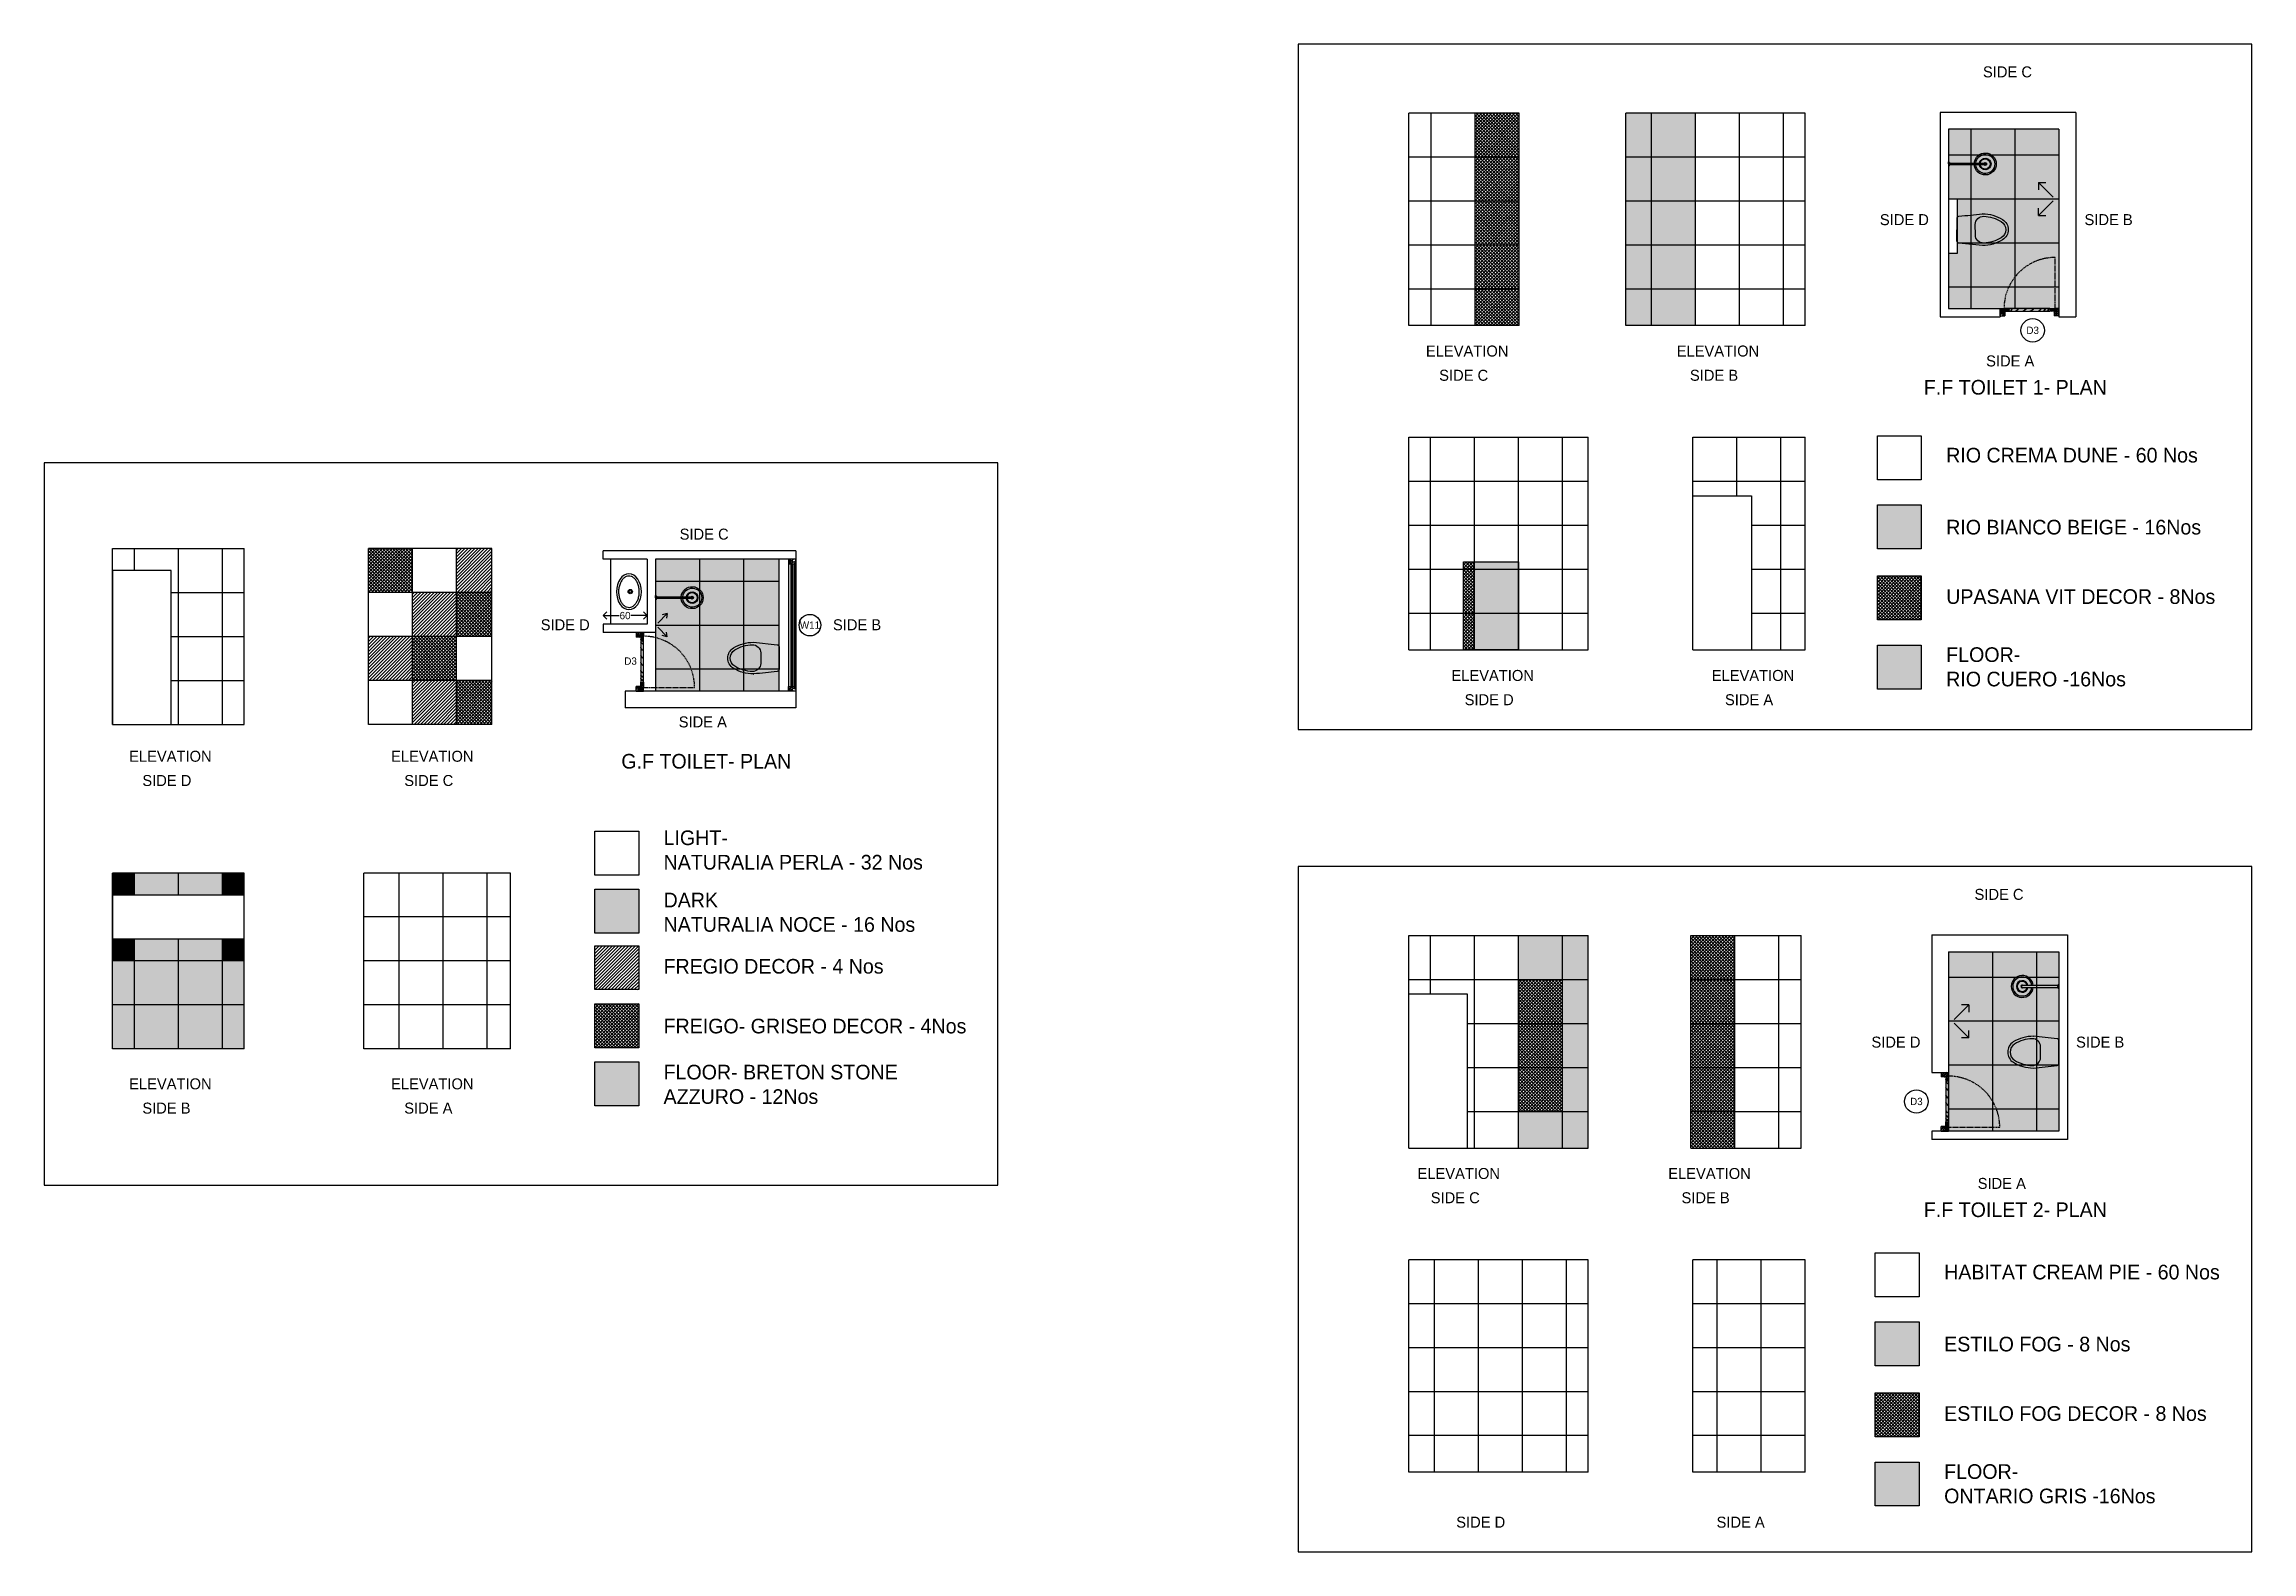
# Model space of a CAD drawing. Header units: metres. Extents: x -16 to 65907, y -5261 to 15511.
# Drawn here: x 41206 to 44218, y 5011 to 7069 of the extents above; entities that cross this region are included whole.
import ezdxf

# ---------------------------------------------------------------- set-up
doc = ezdxf.new("R2010")
doc.units = ezdxf.units.M
doc.header["$PDMODE"] = 67
doc.header["$PDSIZE"] = -5
doc.linetypes.add('DASHED', pattern=[19.05, 12.7, -6.35])
doc.layers.get('0').update_dxf_attribs({"color": 6})
for name, color, linetype in [('BC-CILL', 23, 'Continuous'), ('BC-FURNITURE', 5, 'Continuous'), ('BC-GREYCOLOR', 8, 'Continuous'), ('BC-HATCH', 8, 'Continuous'), ('BC-JOINERY', 93, 'Continuous'), ('BC-PLUMB-FIXTURE', 118, 'Continuous'), ('BC-TEXT', 7, 'Continuous'), ('BC-WALLS', 1, 'Continuous'), ('BC-WHITECOLOR', 7, 'Continuous')]:
    doc.layers.add(name, color=color, linetype=linetype)
doc.styles.add('BC-1IN10-2', font='FreeSans.ttf', dxfattribs={"height": 4})
doc.styles.add('BC-1IN50-1', font='FreeSans.ttf', dxfattribs={"height": 10})
doc.dimstyles.new('BC-1IN50-1', dxfattribs={"dimtxt": 10, "dimasz": 10, "dimexe": 0.18, "dimexo": 0.0625, "dimgap": 1, "dimtad": 0, "dimdec": 1, "dimzin": 12, "dimdsep": 46, "dimtxsty": 'BC-1IN50-1', "dimblk": 'OPEN90', "dimcen": 0.09, "dimse1": 1, "dimse2": 1, "dimclrd": 8, "dimclre": 256, "dimclrt": 7, "dimadec": 0, "dimazin": 0, "dimtfac": 1, "dimtdec": 0, "dimtofl": 0, "dimtmove": 1, "dimatfit": 3, "dimfxl": 1, "dimtolj": 1, "dimtzin": 0, "dimlwd": -3, "dimarcsym": 0})
pattern_1 = [(45, (-32.3034, 866.7333), (-2.24506403, 2.24506403), [])]
pattern_2 = [(45, (-32.3034, 866.7333), (-2.24506403, 2.24506403), []), (135, (-32.3034, 866.7333), (-2.24506403, -2.24506403), [])]
pattern_3 = [(135, (86670.3736, 1122.441), (2.24506403, 2.24506403), []), (45, (86670.3736, 1122.441), (2.24506403, -2.24506403), [])]
pattern_4 = [(45, (37889.8708, -37500.185), (2.24506403, -2.24506403), []), (315, (37889.8708, -37500.185), (-2.24506403, -2.24506403), [])]

msp = doc.modelspace()

# ---------------------------------------------------------------- texts
at = {"layer": 'BC-TEXT'}
for s, insert, char_height, width, attachment_point, style in [('{SIDE C}', (43850.819, 7038.657), 15, 418.73614, 1, 'BC-1IN10-2'), ('{SIDE D}', (43710.186, 6836.988), 15, 418.73614, 1, 'BC-1IN10-2'), ('{SIDE B}', (43989.363, 6836.988), 15, 418.73614, 1, 'BC-1IN10-2'), ('{ELEVATION}', (43090.91, 6657.677), 15, 418.73614, 1, 'BC-1IN10-2'), ('{ELEVATION}', (43433.001, 6657.677), 15, 418.73614, 1, 'BC-1IN10-2'), ('{\\pxqc;{\\C7;D3}}', (43918.637, 6678.399), 10, 33.3881, 5, 'BC-1IN50-1'), ('{SIDE A}', (43855.126, 6644.163), 15, 418.73614, 1, 'BC-1IN10-2'), ('{SIDE C}', (43108.983, 6624.587), 15, 418.73614, 1, 'BC-1IN10-2'), ('{SIDE B}', (43451.074, 6624.587), 15, 418.73614, 1, 'BC-1IN10-2'), ('{F.F TOILET 1- PLAN}', (43770.153, 6610.735), 20, 418.73614, 1, 'BC-1IN10-2'), ('{RIO CREMA DUNE - 60 Nos}', (43800.664, 6518.077), 20, 418.73614, 1, 'BC-1IN10-2'), ('{RIO BIANCO BEIGE - 16Nos }', (43800.664, 6419.83), 20, 418.73614, 1, 'BC-1IN10-2'), ('{SIDE C}', (42072.841, 6407.795), 15, 418.73614, 1, 'BC-1IN10-2'), ('{UPASANA VIT DECOR - 8Nos}', (43800.664, 6325.076), 20, 418.73614, 1, 'BC-1IN10-2'), ('{SIDE D}', (41883.331, 6284.112), 15, 418.73614, 1, 'BC-1IN10-2'), ('{\\pxqc;{\\C7;W11}}', (42250.588, 6276.094), 10, 33.3881, 5, 'BC-1IN50-1'), ('{SIDE B}', (42281.983, 6284.112), 15, 418.73614, 1, 'BC-1IN10-2'), ('{FLOOR- \\PRIO CUERO -16Nos}', (43800.664, 6245.867), 20, 418.73614, 1, 'BC-1IN10-2'), ('{\\pxqc;{\\C7;D3}}', (42005.901, 6226.997), 10, 33.3881, 5, 'BC-1IN50-1'), ('{ELEVATION}', (43125.666, 6214.94), 15, 418.73614, 1, 'BC-1IN10-2'), ('{ELEVATION}', (43480.791, 6214.94), 15, 418.73614, 1, 'BC-1IN10-2'), ('{SIDE D}', (43143.74, 6181.85), 15, 418.73614, 1, 'BC-1IN10-2'), ('{SIDE A}', (43498.865, 6181.85), 15, 418.73614, 1, 'BC-1IN10-2'), ('{SIDE A}', (42071.586, 6151.554), 15, 418.73614, 1, 'BC-1IN10-2'), ('{ELEVATION}', (41321.794, 6104.659), 15, 418.73614, 1, 'BC-1IN10-2'), ('{ELEVATION}', (41679.091, 6104.659), 15, 418.73614, 1, 'BC-1IN10-2'), ('{G.F TOILET- PLAN}', (41993.287, 6100.331), 20, 418.73614, 1, 'BC-1IN10-2'), ('{SIDE D}', (41339.867, 6071.569), 15, 418.73614, 1, 'BC-1IN10-2'), ('{SIDE C}', (41697.164, 6071.569), 15, 418.73614, 1, 'BC-1IN10-2'), ('{LIGHT-\\PNATURALIA PERLA - 32 Nos}', (42050.9, 5995.917), 20, 418.73614, 1, 'BC-1IN10-2'), ('{DARK\\PNATURALIA NOCE - 16 Nos}', (42050.9, 5910.932), 20, 418.73614, 1, 'BC-1IN10-2'), ('{SIDE C}', (43839.319, 5916.216), 15, 418.73614, 1, 'BC-1IN10-2'), ('{FREGIO DECOR - 4 Nos}', (42050.9, 5820.537), 20, 418.73614, 1, 'BC-1IN10-2'), ('{FREIGO- GRISEO DECOR - 4Nos}', (42050.9, 5738.949), 20, 418.73614, 1, 'BC-1IN10-2'), ('{SIDE D}', (43698.686, 5714.547), 15, 418.73614, 1, 'BC-1IN10-2'), ('{SIDE B}', (43977.863, 5714.547), 15, 418.73614, 1, 'BC-1IN10-2'), ('{FLOOR- BRETON STONE AZZURO - 12Nos}', (42050.9, 5676.114), 20, 418.73614, 1, 'BC-1IN10-2'), ('{ELEVATION}', (41321.794, 5657.577), 15, 418.73614, 1, 'BC-1IN10-2'), ('{ELEVATION}', (41679.091, 5657.577), 15, 418.73614, 1, 'BC-1IN10-2'), ('{SIDE B}', (41339.867, 5624.487), 15, 418.73614, 1, 'BC-1IN10-2'), ('{SIDE A}', (41697.164, 5624.487), 15, 418.73614, 1, 'BC-1IN10-2'), ('{\\pxqc;{\\C7;D3}}', (43760, 5626), 10, 33.3881, 5, 'BC-1IN50-1'), ('{ELEVATION}', (43079.41, 5535.236), 15, 418.73614, 1, 'BC-1IN10-2'), ('{ELEVATION}', (43421.501, 5535.236), 15, 418.73614, 1, 'BC-1IN10-2'), ('{SIDE A}', (43843.626, 5521.722), 15, 418.73614, 1, 'BC-1IN10-2'), ('{SIDE C}', (43097.483, 5502.146), 15, 418.73614, 1, 'BC-1IN10-2'), ('{SIDE B}', (43439.574, 5502.146), 15, 418.73614, 1, 'BC-1IN10-2'), ('{F.F TOILET 2- PLAN}', (43770.153, 5488.294), 20, 418.73614, 1, 'BC-1IN10-2'), ('{HABITAT CREAM PIE - 60 Nos}', (43797.9, 5403.196), 20, 418.73614, 1, 'BC-1IN10-2'), ('{ESTILO FOG - 8 Nos }', (43797.9, 5304.949), 20, 418.73614, 1, 'BC-1IN10-2'), ('{ESTILO FOG DECOR - 8 Nos}', (43797.9, 5210.194), 20, 418.73614, 1, 'BC-1IN10-2'), ('{FLOOR- \\PONTARIO GRIS -16Nos}', (43797.9, 5130.985), 20, 418.73614, 1, 'BC-1IN10-2'), ('{SIDE D}', (43132.24, 5059.409), 15, 418.73614, 1, 'BC-1IN10-2'), ('{SIDE A}', (43487.365, 5059.409), 15, 418.73614, 1, 'BC-1IN10-2')]:
    msp.add_mtext(s, dxfattribs=dict(at, insert=insert, char_height=char_height, width=width, attachment_point=attachment_point, style=style))

# ---------------------------------------------------------------- blocks, each defined once
blk = doc.blocks.new('BC-WC')
at = {"linetype": 'ByBlock'}
for points in [[(193, 400), (462, 520, -0.384412), (494, 510), (634, 267, -0.383904), (627, 235, -0.001434), (389, 63, -0.140641), (141, 0, -0.259738), (18, 74, -0.259738), (16, 217, -0.139471)], [(336, 332), (401, 220, -0.422961), (362, 82, -0.13189), (142, 30, -0.259738), (44, 89, -0.259738), (42, 203, -0.13189), (197, 367, -0.422961)]]:
    blk.add_lwpolyline(points, format="xyb", close=True, dxfattribs=at)
blk.add_arc((375, 83), 25, 299.84, 305.7189, dxfattribs=at)
blk = doc.blocks.new('BC-WASH-COUNTER')
for radius in [2.5, 1.47]:
    blk.add_circle((20.1, 15.7), radius)
at = {"extrusion": (0, 0, -1)}
blk.add_ellipse((20.2, 14.2), major_axis=(-20.3, 0), ratio=0.7, start_param=3.141593, end_param=9.424778, dxfattribs=at)
blk.add_open_spline([(38.1, 14.2), (38.1, 13.3), (37.9, 12.3), (37.2, 10.5), (36.7, 9.6), (35.2, 7.8), (34.3, 7), (32.2, 5.4), (31, 4.8), (28.2, 3.7), (26.8, 3.2), (23.7, 2.6), (22.1, 2.4), (18.9, 2.4), (17.3, 2.5), (14.2, 3.1), (12.7, 3.5), (9.9, 4.6), (8.7, 5.2), (6.4, 6.7), (5.5, 7.5), (4, 9.3), (3.4, 10.2), (2.6, 12), (2.4, 13), (2.4, 14.8), (2.5, 15.7), (3.1, 17.6), (3.6, 18.5), (5, 20.3), (5.8, 21.1), (7.9, 22.7), (9.1, 23.4), (11.7, 24.6), (13.2, 25), (16.2, 25.7), (17.8, 25.9), (21, 26), (22.7, 25.9), (25.8, 25.4), (27.3, 25), (30.1, 24), (31.4, 23.4), (33.7, 21.9), (34.7, 21.1), (36.2, 19.4), (36.9, 18.5), (37.7, 16.6), (38, 15.7), (38.1, 14.6), (38.1, 14.4), (38.1, 14.2)], degree=3, knots=[0, 0, 0, 0, 0.25944, 0.25944, 0.518879, 0.518879, 0.778319, 0.778319, 1.037759, 1.037759, 1.297198, 1.297198, 1.556638, 1.556638, 1.816078, 1.816078, 2.075517, 2.075517, 2.334957, 2.334957, 2.594397, 2.594397, 2.853836, 2.853836, 3.113276, 3.113276, 3.372716, 3.372716, 3.632155, 3.632155, 3.891595, 3.891595, 4.151035, 4.151035, 4.410474, 4.410474, 4.669914, 4.669914, 4.929354, 4.929354, 5.188793, 5.188793, 5.448233, 5.448233, 5.707673, 5.707673, 5.967112, 5.967112, 6.226552, 6.226552, 6.283185, 6.283185, 6.283185, 6.283185])
blk = doc.blocks.new('BC-SHOWER')
for p in [(-12, -15), (12, -15)]:
    blk.add_line(p, (0, -15))
for points in [[(0, 0), (-30, 0)], [(0, 0), (30, 0)], [(-30, -4), (0, -4)], [(-28, -5), (0, -5)], [(30, -4), (0, -4)], [(28, -5), (0, -5)]]:
    blk.add_lwpolyline(points)
for points in [[(-30, 0), (-30, -4, 0.347987), (-29, -5), (-28, -5, 0.2725), (-12, -15, 6.671192)], [(30, 0), (30, -4, -0.347987), (29, -5), (28, -5, -0.2725), (12, -15, -6.671192)], [(-12, -15), (-12, -500, 1), (12, -500), (12, -15)]]:
    blk.add_lwpolyline(points, format="xyb")
for radius, start, end in [(150, 94.703, 85.297), (130, 95.4289, 84.5711), (79.1, 100.1897, 79.8103), (69.1, 100.1897, 79.8103), (19.1, 130.087, 49.9128)]:
    blk.add_arc((0, -500), radius, start, end)
blk = doc.blocks.new('_OPEN90')
at = {"color": 0, "linetype": 'ByBlock'}
for p, q in [((0, 0), (-1, 0)), ((-0.5, 0.5), (0, 0)), ((0, 0), (-0.5, -0.5))]:
    blk.add_line(p, q, dxfattribs=at)
blk = doc.blocks.new('*D2591')
at = {"layer": 'BC-TEXT', "color": 8, "linetype": 'Continuous', "lineweight": -3}
for p, q in [((41978.4, 6289.1), (41990.4, 6289.1)), ((42018.4, 6289.1), (42006.4, 6289.1))]:
    blk.add_line(p, q, dxfattribs=at)
at = {"layer": 'Defpoints', "color": 0}
for p in [(41968.4, 6289.1), (41968.4, 6277.6), (42028.4, 6277.6)]:
    blk.add_point(p, dxfattribs=at)
at = {"layer": 'BC-TEXT', "color": 8, "lineweight": -3, "xscale": 10, "yscale": 10, "zscale": 10, "rotation": 180}
blk.add_blockref('_OPEN90', (41968.4, 6289.1), dxfattribs=at)
at = {"layer": 'BC-TEXT', "color": 8, "lineweight": -3, "xscale": 10, "yscale": 10, "zscale": 10}
blk.add_blockref('_OPEN90', (42028.4, 6289.1), dxfattribs=at)
at = {"layer": 'BC-TEXT', "color": 7, "insert": (41998.4, 6289.1), "char_height": 10, "attachment_point": 5, "style": 'BC-1IN50-1'}
blk.add_mtext('\\A1;60', dxfattribs=at)

# ---------------------------------------------------------------- dimensions: what is measured, and where the dimension line sits
at = {"layer": 'BC-TEXT', "linetype": 'Continuous'}
dim = msp.add_linear_dim(base=(41968.438, 6289.089), p1=(42028.438, 6277.594), p2=(41968.438, 6277.594), dimstyle='BC-1IN50-1', override={"dimlfac": 1}, dxfattribs=at)
dim.commit()
dim.dimension.update_dxf_attribs({"geometry": '*D2591', "text_midpoint": (41998.438, 6289.089)})

# ---------------------------------------------------------------- hatches: boundary and pattern name
at = {"layer": 'BC-HATCH'}
h = msp.add_hatch(dxfattribs=at)
h.set_pattern_fill('ANSI37', color=256, angle=180, style=0)
h.set_pattern_definition(pattern_3)
h.paths.add_polyline_path([(43158.136, 6914.808), (43158.136, 6974.808), (43218.136, 6974.808), (43218.136, 6914.808)])
for color, points in [(256, [(43398.67, 6914.808), (43363.67, 6914.808), (43363.67, 6974.808), (43398.67, 6974.808)]), (256, [(43458.67, 6914.808), (43398.67, 6914.808), (43398.67, 6974.808), (43458.67, 6974.808)]), (250, [(43803.93, 6708.137), (43954.43, 6708.137), (43954.43, 6952.849), (43803.93, 6952.849), (43803.93, 6857.849), (43815.43, 6857.849), (43815.43, 6783.137), (43803.93, 6783.137)]), (256, [(43398.67, 6854.808), (43363.67, 6854.808), (43363.67, 6914.808), (43398.67, 6914.808)]), (256, [(43458.67, 6854.808), (43398.67, 6854.808), (43398.67, 6914.808), (43458.67, 6914.808)]), (256, [(43398.67, 6794.808), (43363.67, 6794.808), (43363.67, 6854.808), (43398.67, 6854.808)]), (256, [(43458.67, 6794.808), (43398.67, 6794.808), (43398.67, 6854.808), (43458.67, 6854.808)]), (256, [(43398.67, 6734.808), (43363.67, 6734.808), (43363.67, 6794.808), (43398.67, 6794.808)]), (256, [(43458.67, 6734.808), (43398.67, 6734.808), (43398.67, 6794.808), (43458.67, 6794.808)]), (256, [(43398.67, 6684.808), (43363.67, 6684.808), (43363.67, 6734.808), (43398.67, 6734.808)]), (256, [(43458.67, 6684.808), (43398.67, 6684.808), (43398.67, 6734.808), (43458.67, 6734.808)]), (256, [(43766.734, 6380.209), (43766.734, 6440.209), (43706.734, 6440.209), (43706.734, 6380.209)]), (256, [(43157.348, 6362.441), (43217.348, 6362.441), (43217.348, 6352.441), (43157.348, 6352.441)]), (256, [(43157.348, 6352.441), (43217.348, 6352.441), (43217.348, 6292.441), (43157.348, 6292.441)]), (256, [(43157.348, 6292.441), (43217.348, 6292.441), (43217.348, 6242.441), (43157.348, 6242.441)]), (256, [(43766.734, 6188.891), (43766.734, 6248.891), (43706.734, 6248.891), (43706.734, 6188.891)]), (256, [(41328.976, 5937.801), (41298.976, 5937.801), (41298.976, 5907.801), (41328.976, 5907.801)]), (256, [(41388.976, 5937.801), (41328.976, 5937.801), (41328.976, 5907.801), (41388.976, 5907.801)]), (256, [(41448.976, 5937.801), (41388.976, 5937.801), (41388.976, 5907.801), (41448.976, 5907.801)]), (256, [(41478.976, 5937.801), (41448.976, 5937.801), (41448.976, 5907.801), (41478.976, 5907.801)]), (256, [(42016.971, 5855.67), (42016.971, 5915.67), (41956.971, 5915.67), (41956.971, 5855.67)]), (256, [(41328.976, 5847.801), (41298.976, 5847.801), (41298.976, 5817.801), (41328.976, 5817.801)]), (256, [(41388.976, 5847.801), (41328.976, 5847.801), (41328.976, 5817.801), (41388.976, 5817.801)]), (256, [(41448.976, 5847.801), (41388.976, 5847.801), (41388.976, 5817.801), (41448.976, 5817.801)]), (256, [(41478.976, 5847.801), (41448.976, 5847.801), (41448.976, 5817.801), (41478.976, 5817.801)]), (256, [(43217.348, 5792.366), (43277.348, 5792.366), (43277.348, 5852.366), (43217.348, 5852.366)]), (256, [(43277.348, 5792.366), (43312.348, 5792.366), (43312.348, 5852.366), (43277.348, 5852.366)]), (256, [(41328.976, 5817.801), (41298.976, 5817.801), (41298.976, 5757.801), (41328.976, 5757.801)]), (256, [(41388.976, 5817.801), (41328.976, 5817.801), (41328.976, 5757.801), (41388.976, 5757.801)]), (256, [(41448.976, 5817.801), (41388.976, 5817.801), (41388.976, 5757.801), (41448.976, 5757.801)]), (256, [(41478.976, 5817.801), (41448.976, 5817.801), (41448.976, 5757.801), (41478.976, 5757.801)]), (250, [(43954.43, 5585.696), (43803.93, 5585.696), (43803.93, 5830.408), (43954.43, 5830.408), (43954.43, 5735.408), (43942.93, 5735.408), (43942.93, 5660.696), (43954.43, 5660.696)]), (256, [(43277.348, 5732.366), (43312.348, 5732.366), (43312.348, 5792.366), (43277.348, 5792.366)]), (256, [(41328.976, 5757.801), (41298.976, 5757.801), (41298.976, 5697.801), (41328.976, 5697.801)]), (256, [(41388.976, 5757.801), (41328.976, 5757.801), (41328.976, 5697.801), (41388.976, 5697.801)]), (256, [(41448.976, 5757.801), (41388.976, 5757.801), (41388.976, 5697.801), (41448.976, 5697.801)]), (256, [(41478.976, 5757.801), (41448.976, 5757.801), (41448.976, 5697.801), (41478.976, 5697.801)]), (256, [(43277.348, 5672.366), (43312.348, 5672.366), (43312.348, 5732.366), (43277.348, 5732.366)]), (250, [(43954.43, 5660.696), (43954.43, 5735.408), (43942.93, 5735.408), (43942.93, 5660.696)]), (250, [(42016.971, 5620.054), (42016.971, 5680.054), (41956.971, 5680.054), (41956.971, 5620.054)]), (256, [(43277.348, 5612.366), (43312.348, 5612.366), (43312.348, 5672.366), (43277.348, 5672.366)]), (256, [(43217.348, 5562.366), (43277.348, 5562.366), (43277.348, 5612.366), (43217.348, 5612.366)]), (256, [(43277.348, 5562.366), (43312.348, 5562.366), (43312.348, 5612.366), (43277.348, 5612.366)]), (256, [(43763.97, 5265.328), (43763.97, 5325.328), (43703.97, 5325.328), (43703.97, 5265.328)]), (256, [(43763.97, 5074.01), (43763.97, 5134.01), (43703.97, 5134.01), (43703.97, 5074.01)])]:
    msp.add_hatch(color=color, dxfattribs=at).paths.add_polyline_path(points)
h = msp.add_hatch(dxfattribs=at)
h.set_pattern_fill('ANSI37', color=256, angle=180, style=0)
h.paths.add_polyline_path([(43218.136, 6854.808), (43218.136, 6914.808), (43158.136, 6914.808), (43158.136, 6854.808)])
h = msp.add_hatch(dxfattribs=at)
h.set_pattern_fill('ANSI37', color=256, angle=180, style=0)
h.paths.add_polyline_path([(43218.136, 6794.808), (43218.136, 6854.808), (43158.136, 6854.808), (43158.136, 6794.808)])
h = msp.add_hatch(dxfattribs=at)
h.set_pattern_fill('ANSI37', color=256, angle=180, style=0)
h.set_pattern_definition(pattern_3)
h.paths.add_polyline_path([(43158.136, 6734.808), (43158.136, 6794.808), (43218.136, 6794.808), (43218.136, 6734.808)])
h = msp.add_hatch(dxfattribs=at)
h.set_pattern_fill('ANSI37', color=256, angle=180, style=0)
h.set_pattern_definition(pattern_3)
h.paths.add_polyline_path([(43158.136, 6684.808), (43158.136, 6734.808), (43218.136, 6734.808), (43218.136, 6684.808)])
h = msp.add_hatch(dxfattribs=at)
h.set_pattern_fill('ANSI31', color=256, style=0)
h.set_pattern_definition(pattern_1)
h.paths.add_polyline_path([(41816.841, 6320.688), (41816.841, 6380.688), (41768.341, 6380.688), (41768.341, 6320.688)])
h = msp.add_hatch(color=250, dxfattribs=at)
h.paths.add_polyline_path([(42208.438, 6336.094), (42208.438, 6366.094), (42159.938, 6366.094), (42159.938, 6336.094)])
h.paths.add_polyline_path([(42159.938, 6336.094), (42159.938, 6366.094), (42099.938, 6366.094), (42099.938, 6336.094)])
h.paths.add_polyline_path([(42099.938, 6336.094), (42099.938, 6366.094), (42039.938, 6366.094), (42039.938, 6336.094)])
h.paths.add_polyline_path([(42074.956, 6314.825, -0.62046982), (42099.938, 6324.745), (42099.938, 6336.094), (42039.938, 6336.094), (42039.938, 6316.551), (42040.351, 6316.551, -0.34798714), (42040.451, 6316.456), (42040.451, 6316.42, -0.2725001), (42041.443, 6314.825)])
h.paths.add_polyline_path([(42159.938, 6276.094), (42159.938, 6336.094), (42099.938, 6336.094), (42099.938, 6324.745, -0.44544745), (42099.938, 6302.444), (42099.938, 6276.094)])
h.paths.add_polyline_path([(42208.438, 6276.094), (42208.438, 6336.094), (42159.938, 6336.094), (42159.938, 6276.094)])
h.paths.add_polyline_path([(42099.938, 6276.094), (42099.938, 6302.444, -0.62046994), (42074.956, 6312.364), (42041.443, 6312.364, -0.27250043), (42040.451, 6310.769), (42040.451, 6310.733, -0.34798714), (42040.351, 6310.638), (42039.938, 6310.638), (42039.938, 6276.094)])
h.paths.add_polyline_path([(42076.963, 6312.364, 0.66868766), (42099.938, 6305.328), (42099.938, 6321.861, 0.66868752), (42076.963, 6314.825), (42083.14, 6314.825, -11.1378798), (42083.14, 6312.364)])
h.paths.add_polyline_path([(42089.936, 6312.364, 1), (42089.94, 6314.825), (42088.48, 6314.825), (42083.14, 6314.825), (42076.963, 6314.825), (42074.956, 6314.825), (42041.443, 6314.825), (42041.443, 6313.594), (42041.443, 6312.364), (42074.956, 6312.364), (42076.963, 6312.364), (42083.14, 6312.364), (42088.48, 6312.364)])
h.paths.add_polyline_path([(42099.938, 6324.745, 0.62046982), (42074.956, 6314.825), (42076.963, 6314.825, -0.66868752), (42099.938, 6321.861)])
h.paths.add_polyline_path([(42041.443, 6313.594), (42041.443, 6314.825, 0.2725001), (42040.451, 6316.42), (42040.451, 6313.594), (42040.451, 6310.769, 0.27250043), (42041.443, 6312.364)])
h.paths.add_polyline_path([(42040.351, 6313.594), (42040.351, 6316.551), (42039.938, 6316.551), (42039.938, 6313.594), (42039.938, 6310.638), (42040.351, 6310.638)])
h.paths.add_polyline_path([(42040.451, 6313.594), (42040.451, 6316.42), (42040.451, 6316.456, 0.34798714), (42040.351, 6316.551), (42040.351, 6313.594), (42040.351, 6310.638, 0.34798714), (42040.451, 6310.733), (42040.451, 6310.769)])
h.paths.add_polyline_path([(42099.938, 6305.328, 0.35891593), (42099.938, 6321.861)], flags=0)
h.paths.add_polyline_path([(42099.938, 6302.444, 0.44544745), (42099.938, 6324.745), (42099.938, 6321.861, -0.35891593), (42099.938, 6305.328)], flags=16)
h.paths.add_polyline_path([(42099.938, 6305.328, -0.66868766), (42076.963, 6312.364), (42074.956, 6312.364, 0.62046994), (42099.938, 6302.444)], flags=16)
h.paths.add_polyline_path([(42088.48, 6312.364, 2.73570655), (42088.48, 6314.825), (42089.94, 6314.825, -1), (42089.936, 6312.364)], flags=0)
h.paths.add_polyline_path([(42083.14, 6312.364, 11.1378798), (42083.14, 6314.825), (42088.48, 6314.825, -2.73570655), (42088.48, 6312.364)], flags=16)
h = msp.add_hatch(dxfattribs=at)
h.set_pattern_fill('ANSI37', color=256, angle=90, style=0)
h.set_pattern_definition(pattern_4)
h.paths.add_polyline_path([(43142.348, 6362.441), (43157.348, 6362.441), (43157.348, 6352.441), (43142.348, 6352.441)])
h = msp.add_hatch(dxfattribs=at)
h.set_pattern_fill('ANSI37', color=256, angle=90, style=0)
h.set_pattern_definition(pattern_4)
h.paths.add_polyline_path([(43142.348, 6352.441), (43157.348, 6352.441), (43157.348, 6292.441), (43142.348, 6292.441)])
h = msp.add_hatch(dxfattribs=at)
h.set_pattern_fill('ANSI37', color=256, style=0)
h.set_pattern_definition([(45, (-25.4754, 1077.9528), (-2.24506403, 2.24506403), []), (135, (-25.4754, 1077.9528), (-2.24506403, -2.24506403), [])])
h.paths.add_polyline_path([(43766.734, 6283.189), (43766.734, 6343.189), (43706.734, 6343.189), (43706.734, 6283.189)])
h = msp.add_hatch(dxfattribs=at)
h.set_pattern_fill('ANSI31', color=256, style=0)
h.set_pattern_definition(pattern_1)
h.paths.add_polyline_path([(41768.341, 6260.688), (41768.341, 6320.688), (41708.341, 6320.688), (41708.341, 6260.688)])
h = msp.add_hatch(color=250, dxfattribs=at)
h.paths.add_polyline_path([(42099.938, 6186.094), (42099.938, 6216.094), (42073.646, 6216.094, -0.09144589), (42078.238, 6191.194), (42039.938, 6191.194), (42039.938, 6186.094)])
h.paths.add_polyline_path([(42099.938, 6216.094), (42099.938, 6276.094), (42039.938, 6276.094), (42039.938, 6266.094), (42039.938, 6253.482, -0.18657519), (42073.646, 6216.094)])
h.paths.add_polyline_path([(42159.938, 6250.937), (42159.938, 6276.094), (42099.938, 6276.094), (42099.938, 6216.094), (42148.12, 6216.094, -0.01050681), (42146.255, 6217.196, -0.25973755), (42138.512, 6231.097, -0.25973755), (42146.255, 6244.997, -0.07248984)])
h.paths.add_polyline_path([(42159.938, 6211.257, -0.06218631), (42148.12, 6216.094), (42099.938, 6216.094), (42099.938, 6186.094), (42159.938, 6186.094)])
h.paths.add_polyline_path([(42208.438, 6186.094), (42208.438, 6215.559, -0.38390369), (42205.953, 6212.799, -0.00143439), (42173.615, 6209.467, -0.067213), (42159.938, 6211.257), (42159.938, 6186.094)])
h.paths.add_polyline_path([(42208.438, 6216.094), (42208.438, 6246.63, 0.38441169), (42205.948, 6249.39), (42173.475, 6252.74, 0.06631054), (42159.938, 6250.937), (42159.938, 6247.478, -0.06353407), (42172.035, 6249.389, -0.42296126), (42183.464, 6238.295), (42183.464, 6223.899, -0.19745367), (42180.257, 6216.094)])
h.paths.add_polyline_path([(42208.438, 6246.63), (42208.438, 6276.094), (42159.938, 6276.094), (42159.938, 6250.937, -0.06631054), (42173.475, 6252.74), (42205.948, 6249.39, -0.38441169)])
h.paths.add_polyline_path([(42173.615, 6209.467, 0.00143439), (42205.953, 6212.799, 0.38390369), (42208.438, 6215.559), (42208.438, 6216.094), (42180.257, 6216.094, -0.2081259), (42172.035, 6212.804, -0.06353407), (42159.938, 6214.715), (42159.938, 6211.257, 0.067213)])
h.paths.add_polyline_path([(42078.238, 6191.194, 0.09144589), (42073.646, 6216.094), (42039.938, 6216.094), (42039.938, 6191.194)], flags=16)
h.paths.add_polyline_path([(42073.646, 6216.094, 0.18657519), (42039.938, 6253.482), (42039.938, 6216.094)], flags=16)
h.paths.add_polyline_path([(42159.938, 6216.094), (42159.938, 6247.478, 0.06778817), (42148.008, 6242.166, 0.25973755), (42141.842, 6231.097, 0.25973755), (42148.008, 6220.028, 0.0455757), (42155.883, 6216.094)], flags=0)
h.paths.add_polyline_path([(42155.883, 6216.094, -0.0455757), (42148.008, 6220.028, -0.25973755), (42141.842, 6231.097, -0.25973755), (42148.008, 6242.166, -0.06778817), (42159.938, 6247.478), (42159.938, 6250.937, 0.07248984), (42146.255, 6244.997, 0.25973755), (42138.512, 6231.097, 0.25973755), (42146.255, 6217.196, 0.01050681), (42148.12, 6216.094)], flags=16)
h.paths.add_polyline_path([(42159.938, 6211.257), (42159.938, 6214.715, -0.02214405), (42155.883, 6216.094), (42148.12, 6216.094, 0.06218631)], flags=16)
h.paths.add_polyline_path([(42183.464, 6223.899), (42183.464, 6238.295, 0.42296126), (42172.035, 6249.389, 0.06353407), (42159.938, 6247.478), (42159.938, 6216.094), (42180.257, 6216.094, 0.19745367)], flags=16)
h.paths.add_polyline_path([(42172.035, 6212.804, 0.2081259), (42180.257, 6216.094), (42159.938, 6216.094), (42159.938, 6214.715, 0.06353407)], flags=16)
h = msp.add_hatch(dxfattribs=at)
h.set_pattern_fill('ANSI37', color=256, angle=90, style=0)
h.set_pattern_definition(pattern_4)
h.paths.add_polyline_path([(43142.348, 6292.441), (43157.348, 6292.441), (43157.348, 6242.441), (43142.348, 6242.441)])
h = msp.add_hatch(dxfattribs=at)
h.set_pattern_fill('ANSI31', color=256, style=0)
h.set_pattern_definition(pattern_1)
h.paths.add_polyline_path([(41708.341, 6200.688), (41708.341, 6260.688), (41648.341, 6260.688), (41648.341, 6200.688)])
h = msp.add_hatch(dxfattribs=at)
h.set_pattern_fill('ANSI31', color=256, style=0)
h.set_pattern_definition(pattern_1)
h.paths.add_polyline_path([(41768.341, 6140.688), (41768.341, 6200.688), (41708.341, 6200.688), (41708.341, 6140.688)])
h = msp.add_hatch(dxfattribs=at)
h.set_pattern_fill('ANSI37', color=256, style=0)
h.paths.add_polyline_path([(43512.237, 5792.366), (43512.237, 5852.366), (43452.237, 5852.366), (43452.237, 5792.366)])
h = msp.add_hatch(dxfattribs=at)
h.set_pattern_fill('ANSI31', color=256, style=0)
h.set_pattern_definition([(45, (-67.3023, 272.578), (-2.24506403, 2.24506403), [])])
h.paths.add_polyline_path([(42016.971, 5778.65), (42016.971, 5838.65), (41956.971, 5838.65), (41956.971, 5778.65)])
h = msp.add_hatch(dxfattribs=at)
h.set_pattern_fill('ANSI37', color=256, style=0)
h.paths.add_polyline_path([(43217.348, 5732.366), (43277.348, 5732.366), (43277.348, 5792.366), (43217.348, 5792.366)])
h = msp.add_hatch(dxfattribs=at)
h.set_pattern_fill('ANSI37', color=256, style=0)
h.paths.add_polyline_path([(43512.237, 5732.366), (43512.237, 5792.366), (43452.237, 5792.366), (43452.237, 5732.366)])
h = msp.add_hatch(dxfattribs=at)
h.set_pattern_fill('ANSI37', color=256, style=0)
h.paths.add_polyline_path([(43217.348, 5672.366), (43277.348, 5672.366), (43277.348, 5732.366), (43217.348, 5732.366)])
h = msp.add_hatch(dxfattribs=at)
h.set_pattern_fill('ANSI37', color=256, style=0)
h.paths.add_polyline_path([(43512.237, 5672.366), (43512.237, 5732.366), (43452.237, 5732.366), (43452.237, 5672.366)])
h = msp.add_hatch(dxfattribs=at)
h.set_pattern_fill('ANSI37', color=256, style=0)
h.paths.add_polyline_path([(43217.348, 5612.366), (43277.348, 5612.366), (43277.348, 5672.366), (43217.348, 5672.366)])
h = msp.add_hatch(dxfattribs=at)
h.set_pattern_fill('ANSI37', color=256, style=0)
h.paths.add_polyline_path([(43512.237, 5612.366), (43512.237, 5672.366), (43452.237, 5672.366), (43452.237, 5612.366)])
h = msp.add_hatch(dxfattribs=at)
h.set_pattern_fill('ANSI37', color=256, style=0)
h.paths.add_polyline_path([(43512.237, 5562.366), (43512.237, 5612.366), (43452.237, 5612.366), (43452.237, 5562.366)])
h = msp.add_hatch(dxfattribs=at)
h.set_pattern_fill('ANSI37', color=256, style=0)
h.set_pattern_definition([(45, (-28.2397, -36.9288), (-2.24506403, 2.24506403), []), (135, (-28.2397, -36.9288), (-2.24506403, -2.24506403), [])])
h.paths.add_polyline_path([(43763.97, 5168.308), (43763.97, 5228.308), (43703.97, 5228.308), (43703.97, 5168.308)])
at = {"layer": 'BC-TEXT'}
h = msp.add_hatch(dxfattribs=at)
h.set_pattern_fill('ANSI37', color=256, style=0)
h.set_pattern_definition(pattern_2)
h.paths.add_polyline_path([(41708.341, 6320.688), (41708.341, 6380.688), (41648.341, 6380.688), (41648.341, 6320.688)])
h = msp.add_hatch(dxfattribs=at)
h.set_pattern_fill('ANSI37', color=256, style=0)
h.set_pattern_definition(pattern_2)
h.paths.add_polyline_path([(41816.841, 6260.688), (41816.841, 6320.688), (41768.341, 6320.688), (41768.341, 6260.688)])
h = msp.add_hatch(dxfattribs=at)
h.set_pattern_fill('ANSI37', color=256, style=0)
h.set_pattern_definition(pattern_2)
h.paths.add_polyline_path([(41768.341, 6200.688), (41768.341, 6260.688), (41708.341, 6260.688), (41708.341, 6200.688)])
h = msp.add_hatch(dxfattribs=at)
h.set_pattern_fill('ANSI37', color=256, style=0)
h.set_pattern_definition(pattern_2)
h.paths.add_polyline_path([(41816.841, 6140.688), (41816.841, 6200.688), (41768.341, 6200.688), (41768.341, 6140.688)])
h = msp.add_hatch(dxfattribs=at)
h.set_pattern_fill('ANSI37', color=256, style=0)
h.set_pattern_definition([(45, (-67.3023, 287.578), (-2.24506403, 2.24506403), []), (135, (-67.3023, 287.578), (-2.24506403, -2.24506403), [])])
h.paths.add_polyline_path([(42016.971, 5699.352), (42016.971, 5759.352), (41956.971, 5759.352), (41956.971, 5699.352)])

# ---------------------------------------------------------------- linework, layer by layer
for p, q in [((43954.43, 6708.137), (43954.43, 6708.137)), ((43803.93, 5585.696), (43803.93, 5585.696))]:
    msp.add_line(p, q)
at = {"layer": 'BC-CILL'}
msp.add_line((42231.438, 6366.094), (42231.438, 6186.094), dxfattribs=at)
at = {"layer": 'BC-FURNITURE'}
msp.add_line((41978.438, 6366.094), (41978.438, 6277.594), dxfattribs=at)
at = {"layer": 'BC-GREYCOLOR', "linetype": 'DASHED', "ltscale": 0.1}
for p, q in [((43949.33, 6708.137), (43949.33, 6777.937)), ((42023.438, 6191.194), (42093.238, 6191.194)), ((43803.93, 5590.796), (43873.73, 5590.796))]:
    msp.add_line(p, q, dxfattribs=at)
for centre, start, end in [((43949.33, 6708.137), 90, 183.079694), ((42023.438, 6191.194), 0, 93.079694), ((43803.93, 5590.796), 0, 93.079694)]:
    msp.add_arc(centre, 69.8, start, end, dxfattribs=at)
at = {"layer": 'BC-HATCH'}
for points in [[(43876.269, 6708.137), (43876.344, 6707.534), (43875.985, 6706.208), (43875.598, 6704.964), (43874.43, 6704.387)], [(43874.43, 6702.82), (43875.046, 6703.003), (43876.748, 6704.242), (43878.117, 6705.631), (43878.278, 6707.617), (43878.43, 6708.137)], [(43874.43, 6707.209), (43875.156, 6706.429), (43877.228, 6703.583), (43879.522, 6700.931), (43880.68, 6700.206)], [(43874.43, 6705.206), (43874.907, 6704.55), (43876.013, 6701.483), (43877.311, 6699.963), (43878.085, 6698.803), (43878.33, 6698.137)], [(43874.43, 6699.859), (43875.93, 6700.737), (43877.643, 6701.483), (43878.858, 6703.196), (43879.43, 6704.337)], [(43874.713, 6708.137), (43875.46, 6707.562), (43877.532, 6706.208), (43879.43, 6704.337), (43880.68, 6704.084)], [(43876.221, 6698.137), (43876.62, 6698.389), (43879.162, 6699.881), (43879.632, 6701.234), (43880.351, 6702.336), (43880.68, 6703.189)], [(43885.52, 6708.137), (43884.869, 6707.86), (43882.493, 6707.464), (43880.215, 6707.209), (43879.53, 6706.888)], [(43881.24, 6704.387), (43880.753, 6704.889), (43879.989, 6706.205), (43879.53, 6707.619)], [(43886.632, 6708.137), (43885.647, 6707.52), (43883.667, 6706.374), (43881.375, 6705.299), (43880.535, 6704.387)], [(43884.414, 6704.387), (43883.186, 6704.917), (43882.068, 6706.53), (43881.516, 6707.45), (43881.332, 6708.137)], [(43885.58, 6706.008), (43885.279, 6706.162), (43884.077, 6707.662), (43883.911, 6708.137)], [(43885.58, 6706.196), (43884.615, 6705.342), (43884.012, 6704.387)], [(43885.817, 6708.137), (43886.171, 6707.379), (43886.795, 6706.887)], [(43886.83, 6705.365), (43886.302, 6705.637)], [(43886.83, 6707.344), (43886.344, 6706.887)], [(43890.657, 6708.137), (43890.402, 6707.473), (43888.632, 6705.098), (43887.674, 6704.387)], [(43899.107, 6708.137), (43898.647, 6707.041), (43896.446, 6705.228), (43894.763, 6704.387)], [(43910.498, 6708.137), (43909.44, 6706.653), (43906.418, 6705.142), (43905.223, 6704.387)], [(43920.544, 6708.137), (43918.636, 6706.307), (43916.175, 6705.185), (43914.838, 6704.387)], [(43930.211, 6708.137), (43929.04, 6706.35), (43926.925, 6704.71), (43926.313, 6704.387)], [(43934.879, 6708.137), (43934.621, 6706.691), (43933.737, 6705.06), (43932.767, 6704.387)], [(43935.663, 6708.137), (43935.544, 6706.829), (43934.577, 6704.895), (43934.158, 6704.387)], [(43940.292, 6708.137), (43940.049, 6707.386), (43938.711, 6705.142), (43937.279, 6704.387)], [(43940.525, 6708.137), (43940.373, 6706.787), (43939.359, 6704.387)], [(43942.03, 6707.344), (43942.516, 6706.887)], [(43942.03, 6705.365), (43942.558, 6705.637)], [(43943.043, 6708.137), (43942.69, 6707.379), (43942.066, 6706.887)], [(43942.229, 6708.137), (43943.213, 6707.52), (43945.194, 6706.374), (43947.485, 6705.299), (43948.325, 6704.387)], [(43943.28, 6706.008), (43943.581, 6706.162), (43944.783, 6707.662), (43944.949, 6708.137)], [(43943.28, 6706.196), (43944.246, 6705.342), (43944.848, 6704.387)], [(43943.34, 6708.137), (43943.991, 6707.86), (43946.368, 6707.464), (43948.645, 6707.209), (43949.33, 6706.888)], [(43944.446, 6704.387), (43945.675, 6704.917), (43946.792, 6706.53), (43947.344, 6707.45), (43947.528, 6708.137)], [(43947.62, 6704.387), (43948.108, 6704.889), (43948.872, 6706.205), (43949.33, 6707.619)], [(43954.147, 6708.137), (43953.4, 6707.562), (43951.328, 6706.208), (43949.43, 6704.337), (43948.18, 6704.084)], [(43954.43, 6707.209), (43953.704, 6706.429), (43951.632, 6703.583), (43949.339, 6700.931), (43948.18, 6700.206)], [(43952.64, 6698.137), (43952.24, 6698.389), (43949.698, 6699.881), (43949.228, 6701.234), (43948.509, 6702.336), (43948.18, 6703.189)], [(43954.43, 6699.859), (43952.931, 6700.737), (43951.218, 6701.483), (43950.002, 6703.196), (43949.43, 6704.337)], [(43954.43, 6702.82), (43953.815, 6703.003), (43952.112, 6704.242), (43950.743, 6705.631), (43950.582, 6707.617), (43950.43, 6708.137)], [(43954.43, 6705.206), (43953.953, 6704.55), (43952.848, 6701.483), (43951.549, 6699.963), (43950.775, 6698.803), (43950.53, 6698.137)], [(43952.591, 6708.137), (43952.516, 6707.534), (43952.875, 6706.208), (43953.262, 6704.964), (43954.43, 6704.387)], [(42221.438, 6366.085), (42222.693, 6364.471), (42224.594, 6361.709), (42225.692, 6360.314), (42225.778, 6359.844)], [(42222.569, 6366.094), (42224.148, 6365.035), (42226.375, 6363.432), (42229.404, 6361.858), (42230.976, 6360.844)], [(42020.508, 6266.094), (42019.851, 6265.617), (42016.784, 6264.512), (42015.265, 6263.213), (42014.104, 6262.44), (42013.438, 6262.194)], [(42015.16, 6266.094), (42016.038, 6264.595), (42016.784, 6262.882), (42018.498, 6261.666), (42019.638, 6261.094)], [(42022.51, 6266.094), (42021.73, 6265.368), (42018.884, 6263.296), (42016.232, 6261.003), (42015.508, 6259.844)], [(42018.122, 6266.094), (42018.304, 6265.479), (42019.544, 6263.776), (42020.932, 6262.407), (42022.918, 6262.246), (42023.438, 6262.095)], [(42023.438, 6265.811), (42022.863, 6265.065), (42021.509, 6262.992), (42019.638, 6261.094), (42019.386, 6259.844)], [(42023.438, 6264.256), (42022.835, 6264.18), (42021.509, 6264.54), (42020.266, 6264.926), (42019.688, 6266.094)], [(42013.438, 6264.304), (42013.69, 6263.904), (42015.182, 6261.362), (42016.536, 6260.892), (42017.637, 6260.173), (42018.49, 6259.844)], [(42019.688, 6259.285), (42020.19, 6259.772), (42021.506, 6260.536), (42022.92, 6260.994)], [(42023.438, 6253.893), (42022.822, 6254.877), (42021.676, 6256.858), (42020.601, 6259.15), (42019.688, 6259.989)], [(42019.688, 6256.111), (42020.219, 6257.339), (42021.831, 6258.456), (42022.751, 6259.008), (42023.438, 6259.193)], [(42021.497, 6254.944), (42020.643, 6255.91), (42019.688, 6256.513)], [(42023.438, 6249.868), (42022.774, 6250.123), (42020.4, 6251.893), (42019.688, 6252.85)], [(42023.438, 6241.418), (42022.342, 6241.877), (42020.529, 6244.079), (42019.688, 6245.761)], [(42023.438, 6230.027), (42021.954, 6231.084), (42020.443, 6234.106), (42019.688, 6235.301)], [(42020.667, 6253.694), (42020.938, 6254.222)], [(42021.309, 6254.944), (42021.464, 6255.245), (42022.963, 6256.448), (42023.438, 6256.613)], [(42023.438, 6254.708), (42022.68, 6254.354), (42022.188, 6253.73)], [(42022.646, 6253.694), (42022.188, 6254.18)], [(42023.438, 6255.004), (42023.161, 6255.655), (42022.765, 6258.032), (42022.51, 6260.31), (42022.19, 6260.994)], [(42023.438, 6219.981), (42021.608, 6221.889), (42020.486, 6224.349), (42019.688, 6225.686)], [(42023.438, 6210.314), (42021.652, 6211.484), (42020.011, 6213.6), (42019.688, 6214.212)], [(42023.438, 6205.645), (42021.992, 6205.904), (42020.362, 6206.788), (42019.688, 6207.757)], [(42023.438, 6204.861), (42022.13, 6204.98), (42020.196, 6205.947), (42019.688, 6206.367)], [(42013.438, 6187.885), (42013.69, 6188.285), (42015.182, 6190.827), (42016.536, 6191.296), (42017.637, 6192.015), (42018.49, 6192.344)], [(42020.508, 6186.094), (42019.851, 6186.572), (42016.784, 6187.677), (42015.265, 6188.975), (42014.104, 6189.749), (42013.438, 6189.995)], [(42015.16, 6186.094), (42016.038, 6187.594), (42016.784, 6189.307), (42018.498, 6190.523), (42019.638, 6191.094)], [(42022.51, 6186.094), (42021.73, 6186.82), (42018.884, 6188.893), (42016.232, 6191.186), (42015.508, 6192.344)], [(42018.122, 6186.094), (42018.304, 6186.71), (42019.544, 6188.412), (42020.932, 6189.781), (42022.918, 6189.943), (42023.438, 6190.094)], [(42023.438, 6186.378), (42022.863, 6187.124), (42021.509, 6189.197), (42019.638, 6191.094), (42019.386, 6192.344)], [(42023.438, 6200.233), (42022.688, 6200.476), (42020.443, 6201.814), (42019.688, 6203.245)], [(42023.438, 6200), (42022.088, 6200.152), (42019.688, 6201.165)], [(42023.438, 6198.296), (42022.822, 6197.311), (42021.676, 6195.331), (42020.601, 6193.039), (42019.688, 6192.2)], [(42021.497, 6197.244), (42020.643, 6196.279), (42019.688, 6195.676)], [(42019.688, 6196.078), (42020.219, 6194.85), (42021.831, 6193.732), (42022.751, 6193.181), (42023.438, 6192.996)], [(42019.688, 6192.904), (42020.19, 6192.417), (42021.506, 6191.653), (42022.92, 6191.194)], [(42023.438, 6187.933), (42022.835, 6188.008), (42021.509, 6187.649), (42020.266, 6187.262), (42019.688, 6186.094)], [(42020.667, 6198.494), (42020.938, 6197.966)], [(42021.309, 6197.244), (42021.464, 6196.944), (42022.963, 6195.741), (42023.438, 6195.576)], [(42022.646, 6198.494), (42022.188, 6198.009)], [(42023.438, 6197.481), (42022.68, 6197.835), (42022.188, 6198.459)], [(42023.438, 6197.185), (42023.161, 6196.533), (42022.765, 6194.157), (42022.51, 6191.879), (42022.19, 6191.194)], [(42221.438, 6186.104), (42222.693, 6187.718), (42224.594, 6190.479), (42225.692, 6191.875), (42225.778, 6192.344)], [(42222.569, 6186.094), (42224.148, 6187.154), (42226.375, 6188.757), (42229.404, 6190.331), (42230.976, 6191.344)], [(43801, 5665.696), (43800.344, 5665.218), (43797.277, 5664.113), (43795.757, 5662.815), (43794.597, 5662.041), (43793.93, 5661.795)], [(43793.93, 5663.905), (43794.182, 5663.505), (43795.674, 5660.963), (43797.028, 5660.494), (43798.129, 5659.775), (43798.982, 5659.446)], [(43795.652, 5665.696), (43796.531, 5664.196), (43797.277, 5662.483), (43798.99, 5661.267), (43800.13, 5660.696)], [(43803.002, 5665.696), (43802.222, 5664.97), (43799.376, 5662.897), (43796.724, 5660.604), (43796, 5659.446)], [(43798.614, 5665.696), (43798.796, 5665.08), (43800.036, 5663.378), (43801.425, 5662.009), (43803.41, 5661.847), (43803.93, 5661.696)], [(43803.93, 5665.412), (43803.355, 5664.666), (43802.001, 5662.593), (43800.13, 5660.696), (43799.878, 5659.446)], [(43803.93, 5663.857), (43803.328, 5663.782), (43802.001, 5664.141), (43800.758, 5664.528), (43800.18, 5665.696)], [(43800.18, 5658.886), (43800.683, 5659.373), (43801.998, 5660.137), (43803.412, 5660.596)], [(43803.93, 5653.494), (43803.314, 5654.479), (43802.168, 5656.459), (43801.093, 5658.751), (43800.18, 5659.59)], [(43800.18, 5655.712), (43800.711, 5656.94), (43802.324, 5658.058), (43803.243, 5658.609), (43803.93, 5658.794)], [(43801.99, 5654.546), (43801.135, 5655.511), (43800.18, 5656.114)], [(43803.93, 5649.469), (43803.266, 5649.724), (43800.892, 5651.494), (43800.18, 5652.451)], [(43803.93, 5641.019), (43802.835, 5641.478), (43801.021, 5643.68), (43800.18, 5645.362)], [(43803.93, 5629.628), (43802.446, 5630.685), (43800.935, 5633.707), (43800.18, 5634.903)], [(43801.159, 5653.296), (43801.43, 5653.824)], [(43801.801, 5654.546), (43801.956, 5654.846), (43803.455, 5656.049), (43803.93, 5656.214)], [(43803.93, 5654.309), (43803.172, 5653.955), (43802.68, 5653.331)], [(43803.138, 5653.296), (43802.68, 5653.781)], [(43803.93, 5654.605), (43803.653, 5655.257), (43803.257, 5657.633), (43803.003, 5659.911), (43802.682, 5660.596)], [(43803.93, 5619.582), (43802.101, 5621.49), (43800.978, 5623.951), (43800.18, 5625.287)], [(43803.93, 5609.915), (43802.144, 5611.085), (43800.503, 5613.201), (43800.18, 5613.813)], [(43803.93, 5605.247), (43802.484, 5605.505), (43800.854, 5606.389), (43800.18, 5607.358)], [(43803.93, 5604.463), (43802.622, 5604.581), (43800.688, 5605.549), (43800.18, 5605.968)], [(43803.93, 5599.834), (43803.18, 5600.077), (43800.935, 5601.415), (43800.18, 5602.847)], [(43793.93, 5587.486), (43794.182, 5587.886), (43795.674, 5590.428), (43797.028, 5590.898), (43798.129, 5591.617), (43798.982, 5591.946)], [(43801, 5585.696), (43800.344, 5586.173), (43797.277, 5587.278), (43795.757, 5588.577), (43794.597, 5589.35), (43793.93, 5589.596)], [(43795.652, 5585.696), (43796.531, 5587.195), (43797.277, 5588.908), (43798.99, 5590.124), (43800.13, 5590.696)], [(43803.002, 5585.696), (43802.222, 5586.421), (43799.376, 5588.494), (43796.724, 5590.787), (43796, 5591.946)], [(43798.614, 5585.696), (43798.796, 5586.311), (43800.036, 5588.014), (43801.425, 5589.383), (43803.41, 5589.544), (43803.93, 5589.695)], [(43803.93, 5585.979), (43803.355, 5586.725), (43802.001, 5588.798), (43800.13, 5590.696), (43799.878, 5591.946)], [(43803.93, 5599.601), (43802.58, 5599.753), (43800.18, 5600.766)], [(43803.93, 5597.897), (43803.314, 5596.913), (43802.168, 5594.932), (43801.093, 5592.64), (43800.18, 5591.801)], [(43801.99, 5596.846), (43801.135, 5595.88), (43800.18, 5595.277)], [(43800.18, 5595.679), (43800.711, 5594.451), (43802.324, 5593.334), (43803.243, 5592.782), (43803.93, 5592.597)], [(43800.18, 5592.505), (43800.683, 5592.018), (43801.998, 5591.254), (43803.412, 5590.796)], [(43803.93, 5587.534), (43803.328, 5587.61), (43802.001, 5587.25), (43800.758, 5586.864), (43800.18, 5585.696)], [(43801.159, 5598.096), (43801.43, 5597.568)], [(43801.801, 5596.846), (43801.956, 5596.545), (43803.455, 5595.342), (43803.93, 5595.177)], [(43803.138, 5598.096), (43802.68, 5597.61)], [(43803.93, 5597.082), (43803.172, 5597.436), (43802.68, 5598.06)], [(43803.93, 5596.786), (43803.653, 5596.135), (43803.257, 5593.758), (43803.003, 5591.48), (43802.682, 5590.796)]]:
    msp.add_lwpolyline(points, dxfattribs=at)
for centre, radius, start, end in [((42221.234, 6372.069), 9.313, 271.253136, 320.088808), ((42220.705, 6368.742), 4.298, 279.814833, 321.97299), ((42222.039, 6376.843), 15.93, 267.836324, 306.155288), ((42222.039, 6175.345), 15.93, 53.844712, 92.163676), ((42221.234, 6180.119), 9.313, 39.911192, 88.746864), ((42220.705, 6183.447), 4.298, 38.02701, 80.185167)]:
    msp.add_arc(centre, radius, start, end, dxfattribs=at)
at = {"layer": 'BC-JOINERY'}
for p, q in [((43874.43, 6698.137), (43874.43, 6708.137)), ((43874.43, 6708.137), (43879.43, 6708.137)), ((43874.43, 6698.137), (43880.68, 6698.137)), ((43879.43, 6708.137), (43879.43, 6704.337)), ((43879.43, 6704.337), (43880.68, 6704.337)), ((43880.68, 6704.337), (43880.68, 6698.137)), ((43886.83, 6706.887), (43885.58, 6706.887)), ((43885.58, 6705.637), (43885.58, 6706.887)), ((43886.83, 6705.637), (43885.58, 6705.637)), ((43942.03, 6708.137), (43886.83, 6708.137)), ((43886.83, 6704.387), (43942.03, 6704.387)), ((43942.03, 6706.887), (43943.28, 6706.887)), ((43942.03, 6705.637), (43943.28, 6705.637)), ((43943.28, 6705.637), (43943.28, 6706.887)), ((43948.18, 6704.337), (43948.18, 6698.137)), ((43949.43, 6704.337), (43948.18, 6704.337)), ((43954.43, 6698.137), (43948.18, 6698.137)), ((43954.43, 6708.137), (43949.43, 6708.137)), ((43949.43, 6708.137), (43949.43, 6704.337)), ((43954.43, 6698.137), (43954.43, 6708.137)), ((42231.438, 6366.094), (42221.438, 6366.094)), ((42221.438, 6366.094), (42221.438, 6359.844)), ((42221.438, 6359.844), (42229.838, 6359.844)), ((42229.838, 6359.844), (42229.838, 6360.844)), ((42229.838, 6360.844), (42231.438, 6360.844)), ((42231.438, 6360.844), (42231.438, 6366.094)), ((42013.438, 6266.094), (42023.438, 6266.094)), ((42013.438, 6266.094), (42013.438, 6259.844)), ((42023.438, 6266.094), (42023.438, 6261.094)), ((42019.638, 6259.844), (42013.438, 6259.844)), ((42019.638, 6261.094), (42019.638, 6259.844)), ((42023.438, 6261.094), (42019.638, 6261.094)), ((42019.688, 6253.694), (42019.688, 6198.494)), ((42020.938, 6253.694), (42020.938, 6254.944)), ((42020.938, 6254.944), (42022.188, 6254.944)), ((42022.188, 6253.694), (42022.188, 6254.944)), ((42023.438, 6198.494), (42023.438, 6253.694)), ((42019.638, 6192.344), (42013.438, 6192.344)), ((42013.438, 6186.094), (42013.438, 6192.344)), ((42013.438, 6186.094), (42023.438, 6186.094)), ((42019.638, 6191.094), (42019.638, 6192.344)), ((42023.438, 6191.094), (42019.638, 6191.094)), ((42020.938, 6198.494), (42020.938, 6197.244)), ((42020.938, 6197.244), (42022.188, 6197.244)), ((42022.188, 6198.494), (42022.188, 6197.244)), ((42023.438, 6186.094), (42023.438, 6191.094)), ((42221.438, 6186.094), (42221.438, 6192.344)), ((42221.438, 6192.344), (42229.838, 6192.344)), ((42231.438, 6186.094), (42221.438, 6186.094)), ((42229.838, 6192.344), (42229.838, 6191.344)), ((42229.838, 6191.344), (42231.438, 6191.344)), ((42231.438, 6191.344), (42231.438, 6186.094)), ((43793.93, 5665.696), (43803.93, 5665.696)), ((43793.93, 5665.696), (43793.93, 5659.446)), ((43803.93, 5665.696), (43803.93, 5660.696)), ((43800.13, 5659.446), (43793.93, 5659.446)), ((43800.13, 5660.696), (43800.13, 5659.446)), ((43803.93, 5660.696), (43800.13, 5660.696)), ((43800.18, 5653.296), (43800.18, 5598.096)), ((43801.43, 5653.296), (43801.43, 5654.546)), ((43801.43, 5654.546), (43802.68, 5654.546)), ((43802.68, 5653.296), (43802.68, 5654.546)), ((43803.93, 5598.096), (43803.93, 5653.296)), ((43800.13, 5591.946), (43793.93, 5591.946)), ((43793.93, 5585.696), (43793.93, 5591.946)), ((43793.93, 5585.696), (43803.93, 5585.696)), ((43800.13, 5590.696), (43800.13, 5591.946)), ((43803.93, 5590.696), (43800.13, 5590.696)), ((43801.43, 5598.096), (43801.43, 5596.846)), ((43801.43, 5596.846), (43802.68, 5596.846)), ((43802.68, 5598.096), (43802.68, 5596.846)), ((43803.93, 5585.696), (43803.93, 5590.696))]:
    msp.add_line(p, q, dxfattribs=at)
for points in [[(43886.83, 6706.887), (43886.83, 6708.137), (43879.53, 6708.137), (43879.53, 6704.387), (43886.83, 6704.387), (43886.83, 6705.637)], [(43942.03, 6706.887), (43942.03, 6708.137), (43949.33, 6708.137), (43949.33, 6704.387), (43942.03, 6704.387), (43942.03, 6705.637)], [(42022.188, 6253.694), (42023.438, 6253.694), (42023.438, 6260.994), (42019.688, 6260.994), (42019.688, 6253.694), (42020.938, 6253.694)], [(42022.188, 6198.494), (42023.438, 6198.494), (42023.438, 6191.194), (42019.688, 6191.194), (42019.688, 6198.494), (42020.938, 6198.494)], [(43802.68, 5653.296), (43803.93, 5653.296), (43803.93, 5660.596), (43800.18, 5660.596), (43800.18, 5653.296), (43801.43, 5653.296)], [(43802.68, 5598.096), (43803.93, 5598.096), (43803.93, 5590.796), (43800.18, 5590.796), (43800.18, 5598.096), (43801.43, 5598.096)]]:
    msp.add_lwpolyline(points, dxfattribs=at)
for points in [[(42230.438, 6360.844), (42230.438, 6359.844), (42231.438, 6359.844), (42231.438, 6360.844)], [(42230.438, 6191.344), (42230.438, 6192.344), (42231.438, 6192.344), (42231.438, 6191.344)]]:
    msp.add_lwpolyline(points, close=True, dxfattribs=at)
at = {"layer": 'BC-TEXT'}
for p, q in [((43398.67, 6684.808), (43398.67, 6974.808)), ((43458.67, 6684.808), (43458.67, 6974.808)), ((43518.67, 6684.808), (43518.67, 6974.808)), ((43578.67, 6684.808), (43578.67, 6974.808)), ((43608.382, 6914.808), (43363.67, 6914.808)), ((43946.667, 6860.371), (43926.667, 6880.371)), ((43926.667, 6880.371), (43936.667, 6880.371)), ((43926.667, 6880.371), (43926.667, 6870.371)), ((43608.382, 6854.808), (43363.67, 6854.808)), ((43946.667, 6855.326), (43926.667, 6835.326)), ((43926.667, 6835.326), (43926.667, 6845.326)), ((43926.667, 6835.326), (43936.667, 6835.326)), ((43608.382, 6794.808), (43363.67, 6794.808)), ((43608.382, 6734.808), (43363.67, 6734.808)), ((43879.43, 6708.137), (43954.43, 6708.137)), ((43097.348, 6242.441), (43097.348, 6532.441)), ((43157.348, 6242.441), (43157.348, 6532.441)), ((43217.348, 6242.441), (43217.348, 6532.441)), ((43277.348, 6242.441), (43277.348, 6532.441)), ((43067.636, 6472.441), (43312.348, 6472.441)), ((43067.636, 6412.441), (43312.348, 6412.441)), ((41328.976, 6350.478), (41328.976, 6380.478)), ((41388.976, 6140.478), (41388.976, 6380.478)), ((41448.976, 6140.478), (41448.976, 6380.478)), ((41708.341, 6140.688), (41708.341, 6380.688)), ((41768.341, 6140.688), (41768.341, 6380.688)), ((42099.938, 6366.094), (42099.938, 6186.094)), ((42159.938, 6366.094), (42159.938, 6186.094)), ((42208.438, 6186.094), (42208.438, 6366.094)), ((42039.938, 6336.094), (42208.438, 6336.094)), ((43067.636, 6352.441), (43312.348, 6352.441)), ((41378.976, 6320.478), (41478.976, 6320.478)), ((41816.841, 6320.688), (41648.341, 6320.688)), ((42039.938, 6266.094), (42039.938, 6186.094)), ((42043.308, 6278.776), (42055.847, 6292.119)), ((42043.308, 6273.413), (42055.847, 6260.07)), ((42055.847, 6292.119), (42049.095, 6290.351)), ((42055.847, 6292.119), (42055.044, 6285.528)), ((42055.847, 6260.07), (42055.044, 6266.661)), ((43067.636, 6292.441), (43312.348, 6292.441)), ((41378.976, 6260.478), (41478.976, 6260.478)), ((41816.841, 6260.688), (41648.341, 6260.688)), ((42055.847, 6260.07), (42049.095, 6261.838)), ((42208.438, 6216.094), (42039.938, 6216.094)), ((41378.976, 6200.478), (41478.976, 6200.478)), ((41816.841, 6200.688), (41648.341, 6200.688)), ((41328.976, 5907.801), (41328.976, 5937.801)), ((41388.976, 5907.801), (41388.976, 5937.801)), ((41448.976, 5907.801), (41448.976, 5937.801)), ((41690.365, 5697.801), (41690.365, 5937.801)), ((41750.365, 5697.801), (41750.365, 5937.801)), ((41810.365, 5697.801), (41810.365, 5937.801)), ((41841.865, 5877.801), (41641.865, 5877.801)), ((41328.976, 5697.801), (41328.976, 5847.801)), ((41388.976, 5697.801), (41388.976, 5847.801)), ((41448.976, 5697.801), (41448.976, 5847.801)), ((43097.348, 5772.366), (43097.348, 5852.366)), ((43157.348, 5562.366), (43157.348, 5852.366)), ((43217.348, 5562.366), (43217.348, 5852.366)), ((43277.348, 5562.366), (43277.348, 5852.366)), ((41478.976, 5817.801), (41298.976, 5817.801)), ((41841.865, 5817.801), (41641.865, 5817.801)), ((43067.636, 5792.366), (43312.348, 5792.366)), ((41478.976, 5757.801), (41298.976, 5757.801)), ((41841.865, 5757.801), (41641.865, 5757.801)), ((43811.693, 5737.93), (43831.693, 5757.93)), ((43831.693, 5757.93), (43821.693, 5757.93)), ((43831.693, 5757.93), (43831.693, 5747.93)), ((43147.636, 5732.366), (43312.348, 5732.366)), ((43811.693, 5732.885), (43831.693, 5712.885)), ((43831.693, 5712.885), (43831.693, 5722.885)), ((43831.693, 5712.885), (43821.693, 5712.885)), ((43147.636, 5672.366), (43312.348, 5672.366)), ((43803.93, 5665.696), (43803.93, 5585.696)), ((43147.636, 5612.366), (43312.348, 5612.366)), ((43102.636, 5120), (43102.636, 5410)), ((43162.636, 5120), (43162.636, 5410)), ((43222.636, 5120), (43222.636, 5410)), ((43282.636, 5120), (43282.636, 5410)), ((43312.348, 5350), (43067.636, 5350)), ((43312.348, 5290), (43067.636, 5290)), ((43312.348, 5230), (43067.636, 5230)), ((43312.348, 5170), (43067.636, 5170))]:
    msp.add_line(p, q, dxfattribs=at)
for points in [[(43706.734, 6474.507), (43706.734, 6534.507), (43766.734, 6534.507), (43766.734, 6474.507)], [(43706.734, 6380.209), (43706.734, 6440.209), (43766.734, 6440.209), (43766.734, 6380.209)], [(43706.734, 6283.189), (43706.734, 6343.189), (43766.734, 6343.189), (43766.734, 6283.189)], [(43706.734, 6188.891), (43706.734, 6248.891), (43766.734, 6248.891), (43766.734, 6188.891)], [(41956.971, 5934.968), (41956.971, 5994.968), (42016.971, 5994.968), (42016.971, 5934.968)], [(41956.971, 5855.67), (41956.971, 5915.67), (42016.971, 5915.67), (42016.971, 5855.67)], [(41956.971, 5778.65), (41956.971, 5838.65), (42016.971, 5838.65), (42016.971, 5778.65)], [(41956.971, 5699.352), (41956.971, 5759.352), (42016.971, 5759.352), (42016.971, 5699.352)], [(41956.971, 5620.054), (41956.971, 5680.054), (42016.971, 5680.054), (42016.971, 5620.054)], [(43703.97, 5359.626), (43703.97, 5419.626), (43763.97, 5419.626), (43763.97, 5359.626)], [(43703.97, 5265.328), (43703.97, 5325.328), (43763.97, 5325.328), (43763.97, 5265.328)], [(43703.97, 5168.308), (43703.97, 5228.308), (43763.97, 5228.308), (43763.97, 5168.308)], [(43703.97, 5074.01), (43703.97, 5134.01), (43763.97, 5134.01), (43763.97, 5074.01)]]:
    msp.add_lwpolyline(points, close=True, dxfattribs=at)
at = {"layer": 'BC-TEXT', "linetype": 'Continuous'}
for centre, radius in [((43918.637, 6678.399), 16), ((42250.588, 6276.094), 14.751), ((43760, 5626), 16)]:
    msp.add_circle(centre, radius, dxfattribs=at)
at = {"layer": 'BC-WALLS'}
for p, q in [((43067.636, 6684.808), (43067.636, 6974.808)), ((43218.136, 6974.808), (43067.636, 6974.808)), ((43218.136, 6684.808), (43218.136, 6974.808)), ((43363.67, 6684.808), (43363.67, 6974.808)), ((43608.382, 6974.808), (43363.67, 6974.808)), ((43608.382, 6684.808), (43608.382, 6974.808)), ((43792.43, 6975.849), (43792.43, 6696.637)), ((43977.43, 6975.849), (43792.43, 6975.849)), ((43977.43, 6975.849), (43977.43, 6696.637)), ((43954.43, 6952.849), (43803.93, 6952.849)), ((43803.93, 6952.849), (43803.93, 6708.137)), ((43954.43, 6952.849), (43954.43, 6696.637)), ((43803.93, 6857.849), (43954.43, 6857.849)), ((43815.43, 6857.849), (43815.43, 6783.137)), ((43815.43, 6783.137), (43803.93, 6783.137)), ((43792.43, 6696.637), (43874.43, 6696.637)), ((43803.93, 6708.137), (43874.43, 6708.137)), ((43874.43, 6708.137), (43874.43, 6696.637)), ((43954.43, 6696.637), (43977.43, 6696.637)), ((43977.43, 6708.137), (43977.43, 6696.637)), ((43218.136, 6684.808), (43067.636, 6684.808)), ((43608.382, 6684.808), (43363.67, 6684.808)), ((43067.636, 6532.441), (43312.348, 6532.441)), ((43067.636, 6242.441), (43067.636, 6532.441)), ((43312.348, 6242.441), (43312.348, 6532.441)), ((43455.01, 6242.441), (43455.01, 6532.441)), ((43608.382, 6242.441), (43608.382, 6532.441)), ((41298.976, 6140.478), (41298.976, 6380.478)), ((41298.976, 6380.478), (41478.976, 6380.478)), ((41478.976, 6140.478), (41478.976, 6380.478)), ((41648.341, 6140.688), (41648.341, 6380.688)), ((41816.841, 6380.688), (41648.341, 6380.688)), ((41648.341, 6140.688), (41648.341, 6380.688)), ((41816.841, 6140.688), (41816.841, 6380.688)), ((42231.438, 6377.594), (41968.438, 6377.594)), ((41968.438, 6366.094), (41968.438, 6377.594)), ((42028.438, 6366.094), (41968.438, 6366.094)), ((42028.438, 6366.094), (42028.438, 6277.594)), ((42231.438, 6366.094), (42039.938, 6366.094)), ((42039.938, 6366.094), (42039.938, 6266.094)), ((42231.438, 6377.594), (42231.438, 6366.094)), ((42028.438, 6277.594), (41968.438, 6277.594)), ((41968.438, 6277.594), (41968.438, 6266.094)), ((42039.938, 6266.094), (41968.438, 6266.094)), ((42039.938, 6276.094), (42208.438, 6276.094)), ((43067.636, 6242.441), (43312.348, 6242.441)), ((42231.438, 6186.094), (41998.438, 6186.094)), ((41998.438, 6186.094), (41998.438, 6163.094)), ((42231.438, 6186.094), (42231.438, 6163.094)), ((42231.438, 6163.094), (41998.438, 6163.094)), ((41378.976, 6140.478), (41478.976, 6140.478)), ((41816.841, 6140.688), (41648.341, 6140.688)), ((41298.976, 5697.801), (41298.976, 5937.801)), ((41478.976, 5937.801), (41298.976, 5937.801)), ((41478.976, 5697.801), (41478.976, 5937.801)), ((41641.865, 5697.801), (41641.865, 5937.801)), ((41841.865, 5937.801), (41641.865, 5937.801)), ((41841.865, 5697.801), (41841.865, 5937.801)), ((43067.636, 5562.366), (43067.636, 5852.366)), ((43067.636, 5852.366), (43312.348, 5852.366)), ((43312.348, 5562.366), (43312.348, 5852.366)), ((43452.237, 5562.366), (43452.237, 5852.366)), ((43452.237, 5852.366), (43602.737, 5852.366)), ((43602.737, 5562.366), (43602.737, 5852.366)), ((43780.93, 5853.408), (43780.93, 5665.696)), ((43780.93, 5853.408), (43965.93, 5853.408)), ((43965.93, 5853.408), (43965.93, 5574.196)), ((43803.93, 5830.408), (43954.43, 5830.408)), ((43803.93, 5830.408), (43803.93, 5665.696)), ((43954.43, 5830.408), (43954.43, 5585.696)), ((43147.636, 5772.366), (43067.636, 5772.366)), ((43147.636, 5562.366), (43147.636, 5772.366)), ((43954.43, 5735.408), (43803.93, 5735.408)), ((41478.976, 5697.801), (41298.976, 5697.801)), ((41841.865, 5697.801), (41641.865, 5697.801)), ((43780.93, 5665.696), (43803.93, 5665.696)), ((43793.93, 5660.696), (43793.93, 5660.696)), ((43954.43, 5585.696), (43780.93, 5585.696)), ((43780.93, 5585.696), (43780.93, 5574.196)), ((43965.93, 5574.196), (43780.93, 5574.196)), ((43067.636, 5562.366), (43312.348, 5562.366)), ((43452.237, 5562.366), (43602.737, 5562.366)), ((43312.348, 5410), (43067.636, 5410)), ((43067.636, 5120), (43067.636, 5410)), ((43312.348, 5120), (43312.348, 5410)), ((43455.01, 5120), (43455.01, 5410)), ((43608.382, 5120), (43608.382, 5410)), ((43312.348, 5120), (43067.636, 5120))]:
    msp.add_line(p, q, dxfattribs=at)
for points in [[(43455.01, 6532.441), (43608.382, 6532.441)], [(43455.01, 6452.441), (43535.01, 6452.441), (43535.01, 6242.441)], [(43455.01, 6242.441), (43608.382, 6242.441)], [(43608.382, 5410), (43455.01, 5410)], [(43608.382, 5120), (43455.01, 5120)]]:
    msp.add_lwpolyline(points, dxfattribs=at)
for points in [[(43142.348, 6362.441), (43217.348, 6362.441), (43217.348, 6242.441), (43142.348, 6242.441)], [(41298.976, 6140.478), (41378.976, 6140.478), (41378.976, 6350.478), (41298.976, 6350.478)], [(41478.976, 5907.801), (41298.976, 5907.801), (41298.976, 5847.801), (41478.976, 5847.801)]]:
    msp.add_lwpolyline(points, close=True, dxfattribs=at)
at = {"layer": 'BC-WHITECOLOR'}
for p, q in [((43098.136, 6684.808), (43098.136, 6974.808)), ((43158.136, 6684.808), (43158.136, 6974.808)), ((43834.43, 6952.849), (43834.43, 6708.137)), ((43894.43, 6952.849), (43894.43, 6708.137)), ((43803.93, 6917.849), (43954.43, 6917.849)), ((43815.43, 6797.849), (43954.43, 6797.849)), ((43803.93, 6737.849), (43954.43, 6737.849)), ((43515.01, 6452.441), (43515.01, 6532.441)), ((43575.01, 6242.441), (43575.01, 6532.441)), ((42221.438, 6359.844), (42221.438, 6191.265)), ((42225.094, 6192.344), (42225.094, 6359.844)), ((42226.438, 6192.344), (42226.438, 6359.844)), ((42227.782, 6192.344), (42227.782, 6359.844)), ((42229.838, 6192.344), (42229.838, 6359.844)), ((42230.438, 6192.344), (42230.438, 6359.844)), ((42231.438, 6359.844), (42231.438, 6192.344)), ((43512.237, 5562.366), (43512.237, 5852.366)), ((43572.237, 5562.366), (43572.237, 5852.366)), ((43863.93, 5830.408), (43863.93, 5585.696)), ((43923.93, 5830.408), (43923.93, 5585.696)), ((43954.43, 5795.408), (43803.93, 5795.408)), ((43954.43, 5675.408), (43803.93, 5675.408)), ((43954.43, 5615.408), (43803.93, 5615.408)), ((43488.382, 5120), (43488.382, 5410)), ((43548.382, 5120), (43548.382, 5410))]:
    msp.add_line(p, q, dxfattribs=at)
for points in [[(43218.136, 6914.808), (43067.636, 6914.808)], [(43218.136, 6854.808), (43067.636, 6854.808)], [(43218.136, 6794.808), (43067.636, 6794.808)], [(43218.136, 6734.808), (43067.636, 6734.808)], [(43455.01, 6472.441), (43608.382, 6472.441)], [(43535.01, 6412.441), (43608.382, 6412.441)], [(43535.01, 6352.441), (43608.382, 6352.441)], [(43535.01, 6292.441), (43608.382, 6292.441)], [(43452.237, 5792.366), (43602.737, 5792.366)], [(43452.237, 5732.366), (43602.737, 5732.366)], [(43452.237, 5672.366), (43602.737, 5672.366)], [(43452.237, 5612.366), (43602.737, 5612.366)], [(43608.382, 5350), (43455.01, 5350)], [(43608.382, 5290), (43455.01, 5290)], [(43608.382, 5230), (43455.01, 5230)], [(43608.382, 5170), (43455.01, 5170)]]:
    msp.add_lwpolyline(points, dxfattribs=at)
at = {"layer": 'Defpoints'}
for points in [[(42916.638, 7069.011), (42916.638, 6133.818), (44217.635, 6133.818), (44217.635, 7069.011)], [(41205.899, 6497.75), (41205.899, 5511.644), (42506.896, 5511.644), (42506.896, 6497.75)], [(42916.638, 5946.57), (42916.638, 5011.377), (44217.635, 5011.377), (44217.635, 5946.57)]]:
    msp.add_lwpolyline(points, close=True, dxfattribs=at)

# ---------------------------------------------------------------- block references
at = {"layer": 'BC-PLUMB-FIXTURE'}
for name, p, xscale, yscale, zscale, rotation in [('BC-SHOWER', (43803.93, 6905.442), -0.1000000000003638, 0.1000000000003638, 0.1, 90.00000000000098), ('BC-WC', (43891.169, 6821.882), 0.1109936575052854, 0.1109936575052854, 0.1109936575052854, 149.9999975255904), ('BC-WASH-COUNTER', (41986.658, 6345.953), 1.2, 1.2, 1.2, 270), ('BC-SHOWER', (42039.938, 6313.594), -0.1000000000003638, 0.1000000000003638, 0.1, 89.9999999999999), ('BC-WC', (42132.7, 6225.023), 0.1109936575052854, 0.1109936575052854, 0.1109936575052854, 329.9999975255904), ('BC-SHOWER', (43954.43, 5783.001), 0.1000000000003638, 0.1000000000003638, 0.1, 269.999999999999), ('BC-WC', (43878.692, 5699.441), -0.1109936575052854, 0.1109936575052854, 0.1109936575052854, 210.0000024744096)]:
    msp.add_blockref(name, p, dxfattribs=dict(at, xscale=xscale, yscale=yscale, zscale=zscale, rotation=rotation))

msp.set_redraw_order([(e.dxf.handle, doc.entitydb.next_handle()) for e in msp.query("TEXT MTEXT ATTDEF DIMENSION ARC_DIMENSION")])  # texts and dimensions are drawn at this point

doc.saveas('drawing.dxf')
